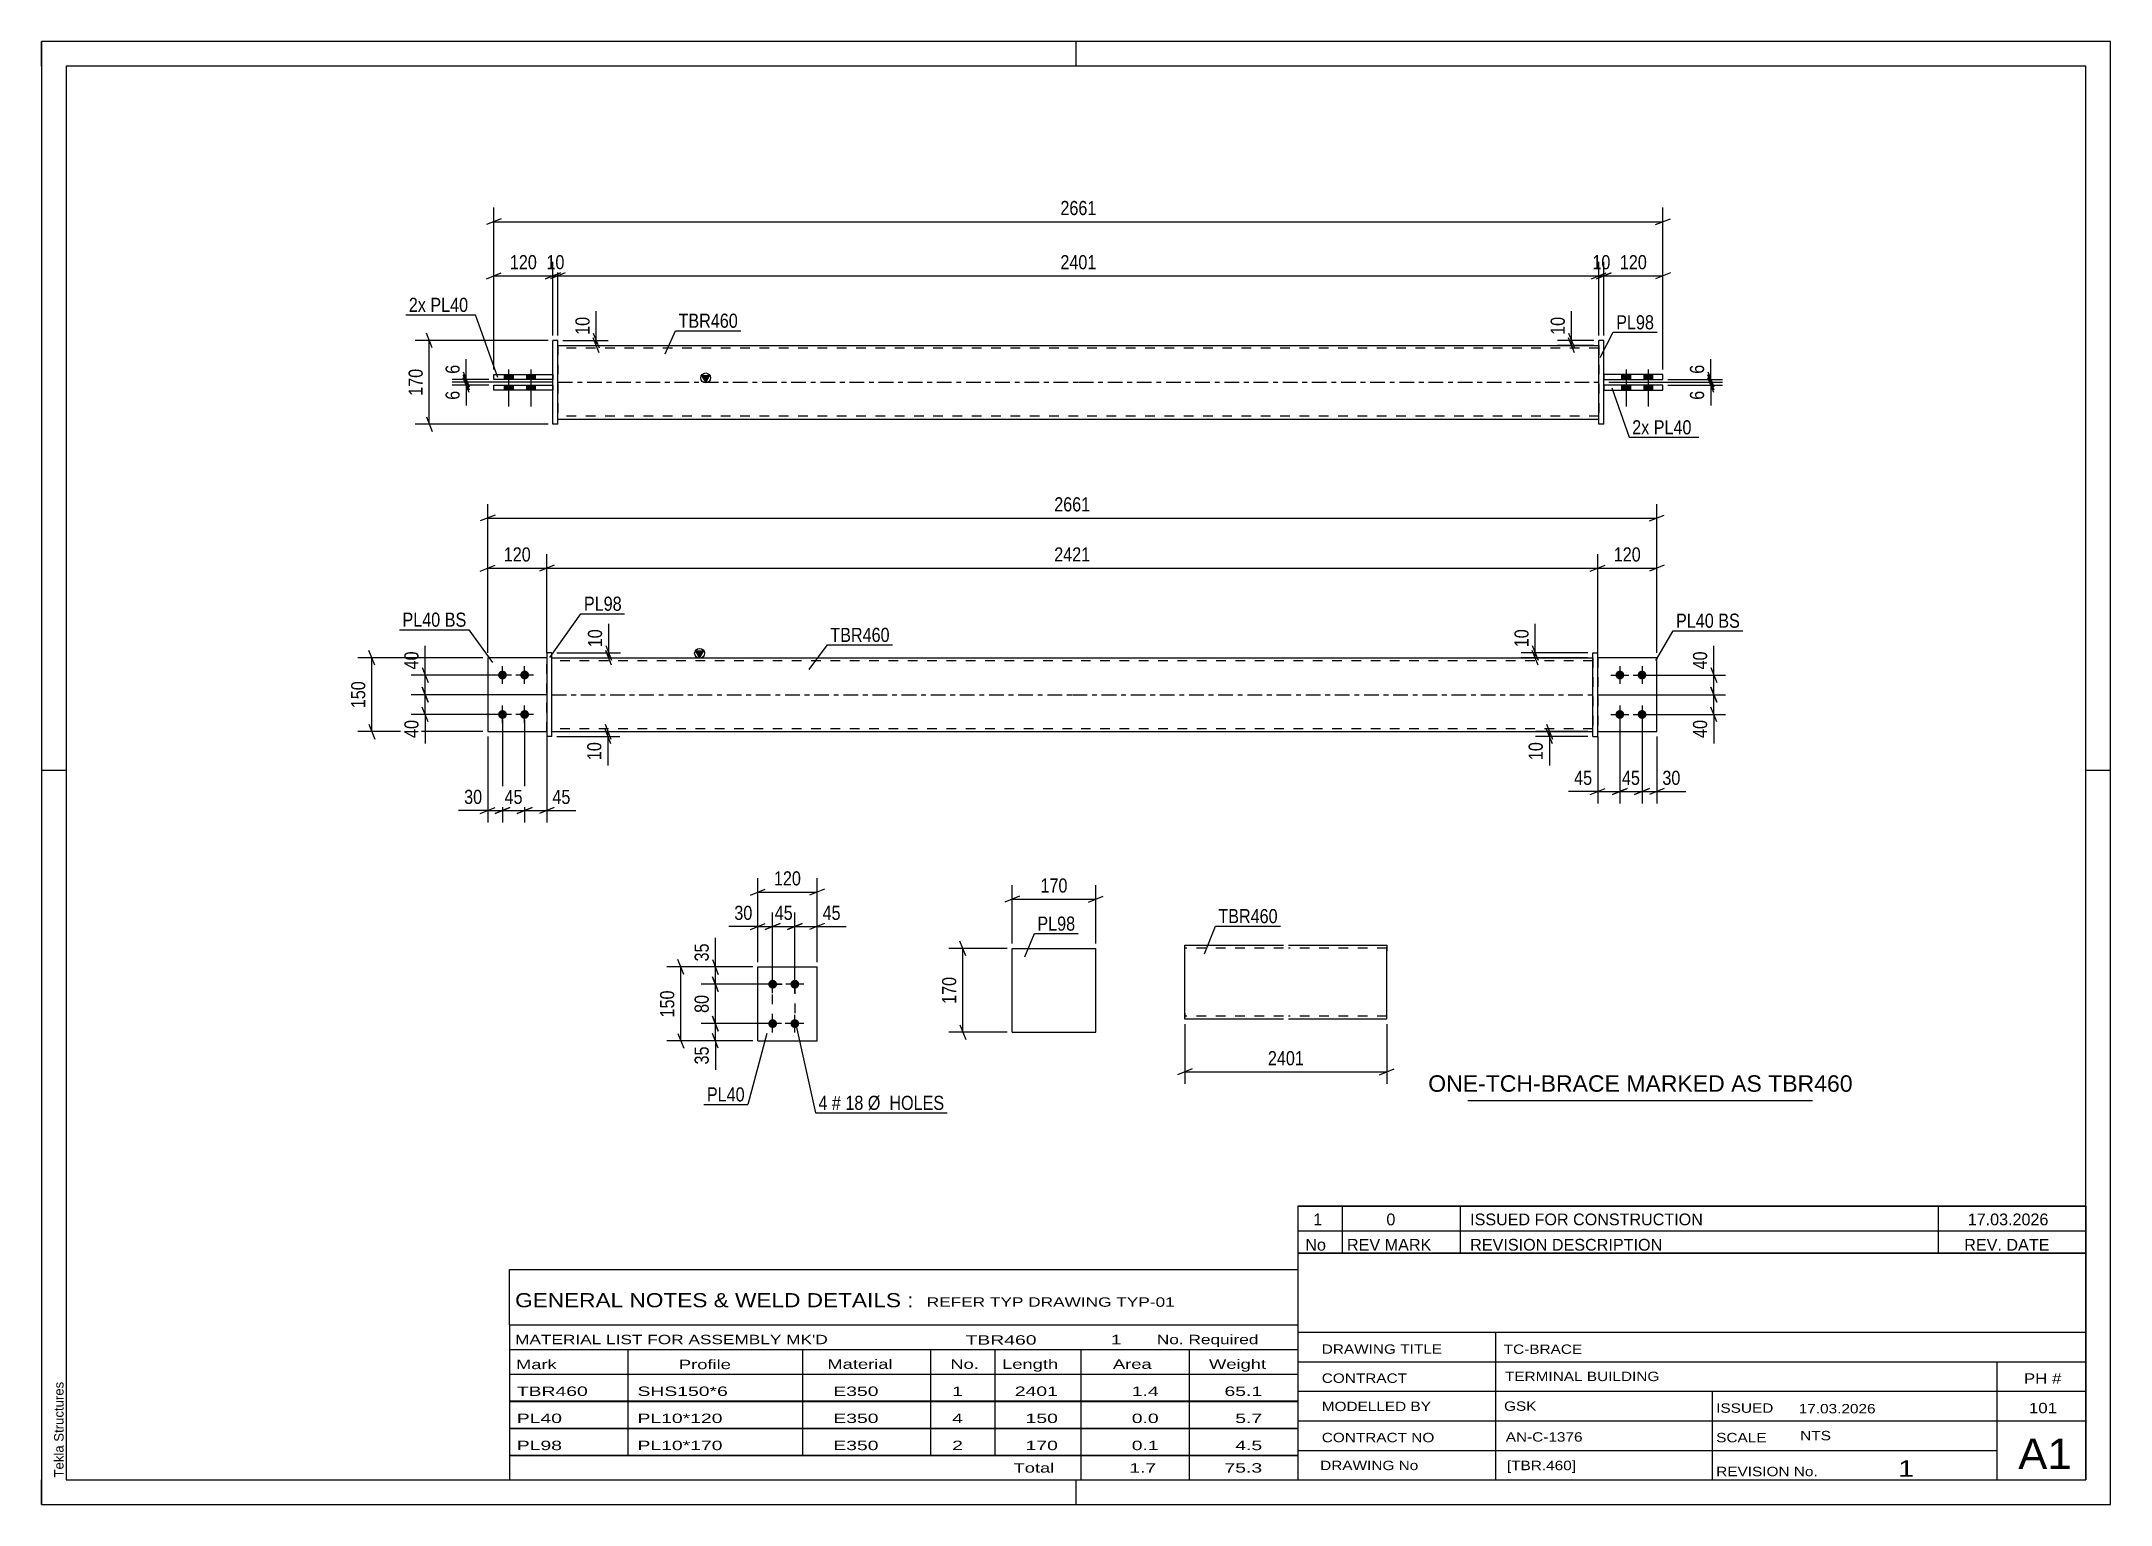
# Paper-space layout 'Layout1' of a CAD drawing. Header units: millimetres. Extents: x 0 to 420, y 0 to 297.
# The model-space entities are those that its viewports show. They can reach past a viewport. Long polylines and large blocks are cut down to what shows.
import ezdxf

# ---------------------------------------------------------------- set-up
doc = ezdxf.new("R2010")
doc.units = ezdxf.units.MM
doc.linetypes.add('DXK_LINE_DOT2', pattern=[3.9198, 1.9599, -1.9599])
doc.linetypes.add('DXK_LINE_DOT3', pattern=[5.9187, 2.979, -0.9799, 0.9799, -0.9799])
doc.layers.add('Viewport layer', color=7, linetype='Continuous', plot=False)
doc.styles.add('Arial', font='ARIAL.TTF', dxfattribs={"height": 0.2})
doc.styles.add('Arial Narrow', font='ARIALN.TTF', dxfattribs={"height": 0.2})

# ---------------------------------------------------------------- blocks, each defined once
blk = doc.blocks.new('Unknown-581560066-1128')
at = {"color": 5, "linetype": 'Continuous'}
for p, q in [((420, 297), (0, 297)), ((0, 297), (0, 0)), ((0, 292), (0, 297)), ((210, 292), (210, 297)), ((420, 0), (420, 297)), ((415, 292), (5, 292)), ((5, 292), (5, 5)), ((415, 5), (415, 292)), ((5, 149), (0, 149)), ((420, 149), (415, 149)), ((0, 0), (0, 5)), ((5, 5), (415, 5)), ((210, 0), (210, 5)), ((0, 0), (420, 0))]:
    blk.add_line(p, q, dxfattribs=at)
at = {"color": 174, "linetype": 'Continuous', "style": 'Arial'}
blk.add_text('Tekla Structures', height=1.9102, rotation=90, dxfattribs=at).set_placement((4.5, 5.5))
blk = doc.blocks.new('Bolt-581560066-1456 - 1407')
at = {"linetype": 'Continuous'}
for points in [[(148.43, 104.73, -1), (148.43, 106.53, -1)], [(152.93, 104.73, -1), (152.93, 106.53, -1)], [(148.43, 96.73, -1), (148.43, 98.53, -1)], [(152.93, 96.73, -1), (152.93, 98.53, -1)]]:
    blk.add_hatch(color=1, dxfattribs=at).paths.add_polyline_path(points)
at = {"color": 1, "linetype": 'Continuous'}
for p, q in [((150.23, 105.63), (146.63, 105.63)), ((148.43, 103.83), (148.43, 107.43)), ((154.73, 105.63), (151.13, 105.63)), ((152.93, 103.83), (152.93, 107.43)), ((150.23, 97.63), (146.63, 97.63)), ((148.43, 95.83), (148.43, 99.43)), ((154.73, 97.63), (151.13, 97.63)), ((152.93, 95.83), (152.93, 99.43))]:
    blk.add_line(p, q, dxfattribs=at)
blk = doc.blocks.new('Part-581560066-1423 - 1407')
at = {"color": 2, "linetype": 'Continuous'}
for p, q in [((145.43, 94.13), (145.43, 109.13)), ((145.43, 109.13), (157.43, 109.13)), ((157.43, 94.13), (157.43, 109.13)), ((145.43, 94.13), (157.43, 94.13))]:
    blk.add_line(p, q, dxfattribs=at)
blk = doc.blocks.new('Part-581560066-1822 - 1803')
at = {"color": 2, "linetype": 'Continuous'}
for p, q in [((102.59, 171.89), (90.59, 171.89)), ((90.59, 171.89), (90.59, 156.89)), ((90.59, 156.89), (102.59, 156.89))]:
    blk.add_line(p, q, dxfattribs=at)
at = {"color": 7, "linetype": 'DXK_LINE_DOT2'}
blk.add_line((102.59, 156.89), (102.59, 171.89), dxfattribs=at)
blk = doc.blocks.new('Bolt-581560066-1806 - 1803')
at = {"linetype": 'Continuous'}
for points in [[(93.59, 167.49, -1), (93.59, 169.29, -1)], [(98.09, 167.49, -1), (98.09, 169.29, -1)], [(93.59, 159.49, -1), (93.59, 161.29, -1)], [(98.09, 159.49, -1), (98.09, 161.29, -1)]]:
    blk.add_hatch(color=1, dxfattribs=at).paths.add_polyline_path(points)
at = {"color": 1, "linetype": 'Continuous'}
for p, q in [((95.39, 168.39), (91.79, 168.39)), ((93.59, 166.59), (93.59, 170.19)), ((99.89, 168.39), (96.29, 168.39)), ((98.09, 166.59), (98.09, 170.19)), ((95.39, 160.39), (91.79, 160.39)), ((93.59, 158.59), (93.59, 162.19)), ((99.89, 160.39), (96.29, 160.39)), ((98.09, 158.59), (98.09, 162.19))]:
    blk.add_line(p, q, dxfattribs=at)
blk = doc.blocks.new('Bolt-581560066-1807 - 1803')
at = {"linetype": 'Continuous'}
for points in [[(320.39, 169.29, -1), (320.39, 167.49, -1)], [(324.89, 169.29, -1), (324.89, 167.49, -1)], [(320.39, 161.29, -1), (320.39, 159.49, -1)], [(324.89, 161.29, -1), (324.89, 159.49, -1)]]:
    blk.add_hatch(color=1, dxfattribs=at).paths.add_polyline_path(points)
at = {"color": 1, "linetype": 'Continuous'}
for p, q in [((318.59, 168.39), (322.19, 168.39)), ((320.39, 170.19), (320.39, 166.59)), ((323.09, 168.39), (326.69, 168.39)), ((324.89, 170.19), (324.89, 166.59)), ((318.59, 160.39), (322.19, 160.39)), ((320.39, 162.19), (320.39, 158.59)), ((323.09, 160.39), (326.69, 160.39)), ((324.89, 162.19), (324.89, 158.59))]:
    blk.add_line(p, q, dxfattribs=at)
blk = doc.blocks.new('Part-581560066-1812 - 1803')
at = {"color": 2, "linetype": 'Continuous'}
for p, q in [((103.59, 172.89), (102.59, 172.89)), ((102.59, 172.89), (102.59, 155.89)), ((103.59, 155.89), (103.59, 172.89)), ((103.59, 155.89), (102.59, 155.89))]:
    blk.add_line(p, q, dxfattribs=at)
blk = doc.blocks.new('Part-581560066-1817 - 1803')
at = {"color": 7, "linetype": 'DXK_LINE_DOT2'}
for p, q in [((102.59, 171.89), (90.59, 171.89)), ((90.59, 171.89), (90.59, 156.89)), ((102.59, 156.89), (102.59, 171.89)), ((90.59, 156.89), (102.59, 156.89))]:
    blk.add_line(p, q, dxfattribs=at)
blk = doc.blocks.new('Part-581560066-1827 - 1803')
at = {"linetype": 'Continuous'}
blk.add_hatch(color=2, dxfattribs=at).paths.add_polyline_path([(133.59, 171.89), (132.79, 173.29), (134.39, 173.29)])
at = {"color": 2, "linetype": 'Continuous'}
for p, q in [((133.59, 171.89), (132.79, 173.29)), ((132.79, 173.29), (134.39, 173.29)), ((134.39, 173.29), (133.59, 171.89)), ((103.59, 171.89), (209.19, 171.89)), ((209.29, 171.89), (314.89, 171.89)), ((103.59, 156.89), (209.19, 156.89)), ((209.29, 156.89), (314.89, 156.89))]:
    blk.add_line(p, q, dxfattribs=at)
at = {"color": 7, "linetype": 'DXK_LINE_DOT2'}
for p, q in [((103.59, 156.89), (103.59, 171.89)), ((209.19, 171.29), (103.59, 171.29)), ((314.89, 171.29), (209.29, 171.29)), ((314.89, 171.89), (314.89, 156.89)), ((209.19, 157.49), (103.59, 157.49)), ((314.89, 157.49), (209.29, 157.49))]:
    blk.add_line(p, q, dxfattribs=at)
at = {"color": 7, "linetype": 'DXK_LINE_DOT3'}
for p, q in [((103.59, 164.39), (209.19, 164.39)), ((209.29, 164.39), (314.89, 164.39))]:
    blk.add_line(p, q, dxfattribs=at)
at = {"color": 2, "linetype": 'Continuous'}
blk.add_circle((133.59, 172.79), 1, dxfattribs=at)
blk = doc.blocks.new('Part-581560066-1832 - 1803')
at = {"color": 2, "linetype": 'Continuous'}
for p, q in [((327.89, 171.89), (315.89, 171.89)), ((327.89, 156.89), (327.89, 171.89)), ((315.89, 156.89), (327.89, 156.89))]:
    blk.add_line(p, q, dxfattribs=at)
at = {"color": 7, "linetype": 'DXK_LINE_DOT2'}
blk.add_line((315.89, 171.89), (315.89, 156.89), dxfattribs=at)
blk = doc.blocks.new('Part-581560066-1837 - 1803')
at = {"color": 7, "linetype": 'DXK_LINE_DOT2'}
for p, q in [((327.89, 171.89), (315.89, 171.89)), ((315.89, 171.89), (315.89, 156.89)), ((327.89, 156.89), (327.89, 171.89)), ((315.89, 156.89), (327.89, 156.89))]:
    blk.add_line(p, q, dxfattribs=at)
blk = doc.blocks.new('Part-581560066-1838 - 1803')
at = {"color": 2, "linetype": 'Continuous'}
for p, q in [((314.89, 155.89), (314.89, 172.89)), ((314.89, 172.89), (315.89, 172.89)), ((315.89, 155.89), (315.89, 172.89)), ((314.89, 155.89), (315.89, 155.89))]:
    blk.add_line(p, q, dxfattribs=at)
blk = doc.blocks.new('Part-581560066-2180 - 2166')
at = {"color": 2, "linetype": 'Continuous'}
for p, q in [((91.84, 226.2), (91.84, 227.2)), ((91.84, 227.2), (103.84, 227.2)), ((103.84, 226.2), (91.84, 226.2))]:
    blk.add_line(p, q, dxfattribs=at)
at = {"color": 7, "linetype": 'DXK_LINE_DOT2'}
blk.add_line((103.84, 227.2), (103.84, 226.2), dxfattribs=at)
blk = doc.blocks.new('Bolt-581560066-2168 - 2166')
at = {"linetype": 'Continuous'}
for points in [[(93.94, 228.4), (95.74, 228.4), (95.74, 229.4), (93.94, 229.4)], [(93.94, 228.4), (95.74, 228.4), (95.74, 229.4), (93.94, 229.4)], [(93.94, 226.2), (95.74, 226.2), (95.74, 227.2), (93.94, 227.2)], [(93.94, 226.2), (95.74, 226.2), (95.74, 227.2), (93.94, 227.2)], [(98.44, 228.4), (100.24, 228.4), (100.24, 229.4), (98.44, 229.4)], [(98.44, 228.4), (100.24, 228.4), (100.24, 229.4), (98.44, 229.4)], [(98.44, 226.2), (100.24, 226.2), (100.24, 227.2), (98.44, 227.2)], [(98.44, 226.2), (100.24, 226.2), (100.24, 227.2), (98.44, 227.2)]]:
    blk.add_hatch(color=1, dxfattribs=at).paths.add_polyline_path(points)
at = {"color": 1, "linetype": 'Continuous'}
for p, q in [((93.94, 229.4), (93.94, 228.4)), ((93.94, 229.4), (93.94, 228.4)), ((93.94, 227.2), (93.94, 226.2)), ((93.94, 227.2), (93.94, 226.2)), ((94.84, 230.4), (94.84, 222.9)), ((94.84, 230.4), (94.84, 222.9)), ((95.74, 229.4), (95.74, 228.4)), ((95.74, 229.4), (95.74, 228.4)), ((95.74, 227.2), (95.74, 226.2)), ((95.74, 227.2), (95.74, 226.2)), ((98.44, 229.4), (98.44, 228.4)), ((98.44, 229.4), (98.44, 228.4)), ((98.44, 227.2), (98.44, 226.2)), ((98.44, 227.2), (98.44, 226.2)), ((99.34, 230.4), (99.34, 222.9)), ((99.34, 230.4), (99.34, 222.9)), ((100.24, 229.4), (100.24, 228.4)), ((100.24, 229.4), (100.24, 228.4)), ((100.24, 227.2), (100.24, 226.2)), ((100.24, 227.2), (100.24, 226.2))]:
    blk.add_line(p, q, dxfattribs=at)
blk = doc.blocks.new('Part-581560066-2185 - 2166')
at = {"color": 2, "linetype": 'Continuous'}
for p, q in [((316.14, 219.3), (316.14, 236.3)), ((317.14, 236.3), (316.14, 236.3)), ((317.14, 219.3), (317.14, 236.3)), ((317.14, 219.3), (316.14, 219.3))]:
    blk.add_line(p, q, dxfattribs=at)
blk = doc.blocks.new('Bolt-581560066-2169 - 2166')
at = {"linetype": 'Continuous'}
for points in [[(322.54, 229.4), (320.74, 229.4), (320.74, 228.4), (322.54, 228.4)], [(322.54, 229.4), (320.74, 229.4), (320.74, 228.4), (322.54, 228.4)], [(322.54, 227.2), (320.74, 227.2), (320.74, 226.2), (322.54, 226.2)], [(322.54, 227.2), (320.74, 227.2), (320.74, 226.2), (322.54, 226.2)], [(327.04, 229.4), (325.24, 229.4), (325.24, 228.4), (327.04, 228.4)], [(327.04, 229.4), (325.24, 229.4), (325.24, 228.4), (327.04, 228.4)], [(327.04, 227.2), (325.24, 227.2), (325.24, 226.2), (327.04, 226.2)], [(327.04, 227.2), (325.24, 227.2), (325.24, 226.2), (327.04, 226.2)]]:
    blk.add_hatch(color=1, dxfattribs=at).paths.add_polyline_path(points)
at = {"color": 1, "linetype": 'Continuous'}
for p, q in [((320.74, 229.4), (320.74, 228.4)), ((320.74, 229.4), (320.74, 228.4)), ((320.74, 227.2), (320.74, 226.2)), ((320.74, 227.2), (320.74, 226.2)), ((321.64, 230.4), (321.64, 222.9)), ((321.64, 230.4), (321.64, 222.9)), ((322.54, 229.4), (322.54, 228.4)), ((322.54, 229.4), (322.54, 228.4)), ((322.54, 227.2), (322.54, 226.2)), ((322.54, 227.2), (322.54, 226.2)), ((325.24, 229.4), (325.24, 228.4)), ((325.24, 229.4), (325.24, 228.4)), ((325.24, 227.2), (325.24, 226.2)), ((325.24, 227.2), (325.24, 226.2)), ((326.14, 230.4), (326.14, 222.9)), ((326.14, 230.4), (326.14, 222.9)), ((327.04, 229.4), (327.04, 228.4)), ((327.04, 229.4), (327.04, 228.4)), ((327.04, 227.2), (327.04, 226.2)), ((327.04, 227.2), (327.04, 226.2))]:
    blk.add_line(p, q, dxfattribs=at)
blk = doc.blocks.new('Part-581560066-2170 - 2166')
at = {"color": 2, "linetype": 'Continuous'}
for p, q in [((104.84, 236.3), (103.84, 236.3)), ((103.84, 219.3), (103.84, 236.3)), ((104.84, 219.3), (104.84, 236.3)), ((104.84, 219.3), (103.84, 219.3))]:
    blk.add_line(p, q, dxfattribs=at)
blk = doc.blocks.new('Part-581560066-2175 - 2166')
at = {"color": 2, "linetype": 'Continuous'}
for p, q in [((91.84, 229.4), (103.84, 229.4)), ((91.84, 228.4), (91.84, 229.4)), ((103.84, 228.4), (91.84, 228.4))]:
    blk.add_line(p, q, dxfattribs=at)
at = {"color": 7, "linetype": 'DXK_LINE_DOT2'}
blk.add_line((103.84, 229.4), (103.84, 228.4), dxfattribs=at)
blk = doc.blocks.new('Part-581560066-2190 - 2166')
at = {"color": 2, "linetype": 'Continuous'}
for p, q in [((329.14, 229.4), (317.14, 229.4)), ((317.14, 228.4), (329.14, 228.4)), ((329.14, 228.4), (329.14, 229.4))]:
    blk.add_line(p, q, dxfattribs=at)
at = {"color": 7, "linetype": 'DXK_LINE_DOT2'}
blk.add_line((317.14, 229.4), (317.14, 228.4), dxfattribs=at)
blk = doc.blocks.new('Part-581560066-2195 - 2166')
at = {"color": 2, "linetype": 'Continuous'}
for p, q in [((329.14, 227.2), (317.14, 227.2)), ((329.14, 226.2), (329.14, 227.2)), ((317.14, 226.2), (329.14, 226.2))]:
    blk.add_line(p, q, dxfattribs=at)
at = {"color": 7, "linetype": 'DXK_LINE_DOT2'}
blk.add_line((317.14, 227.2), (317.14, 226.2), dxfattribs=at)
blk = doc.blocks.new('Part-581560066-2200 - 2166')
at = {"linetype": 'Continuous'}
blk.add_hatch(color=2, dxfattribs=at).paths.add_polyline_path([(134.84, 227.8), (134.04, 229.2), (135.64, 229.2)])
at = {"color": 2, "linetype": 'Continuous'}
for p, q in [((104.84, 235.3), (210.44, 235.3)), ((210.54, 235.3), (316.14, 235.3)), ((134.84, 227.8), (134.04, 229.2)), ((134.04, 229.2), (135.64, 229.2)), ((135.64, 229.2), (134.84, 227.8)), ((104.84, 220.3), (210.44, 220.3)), ((210.54, 220.3), (316.14, 220.3))]:
    blk.add_line(p, q, dxfattribs=at)
at = {"color": 7, "linetype": 'DXK_LINE_DOT2'}
for p, q in [((104.84, 235.3), (104.84, 220.3)), ((316.14, 235.3), (316.14, 220.3)), ((210.44, 234.7), (104.84, 234.7)), ((316.14, 234.7), (210.54, 234.7)), ((210.44, 220.9), (104.84, 220.9)), ((316.14, 220.9), (210.54, 220.9))]:
    blk.add_line(p, q, dxfattribs=at)
at = {"color": 7, "linetype": 'DXK_LINE_DOT3'}
for p, q in [((104.84, 227.8), (210.44, 227.8)), ((210.54, 227.8), (316.14, 227.8))]:
    blk.add_line(p, q, dxfattribs=at)
at = {"color": 2, "linetype": 'Continuous'}
blk.add_circle((134.84, 228.7), 1, dxfattribs=at)
blk = doc.blocks.new('Part-581560066-1382 - 1366')
at = {"color": 2, "linetype": 'Continuous'}
for p, q in [((197.03, 95.88), (197.03, 112.88)), ((197.03, 112.88), (214.03, 112.88)), ((214.03, 95.88), (214.03, 112.88)), ((197.03, 95.88), (214.03, 95.88))]:
    blk.add_line(p, q, dxfattribs=at)
blk = doc.blocks.new('Part-581560066-1241 - 1223')
at = {"color": 2, "linetype": 'Continuous'}
for p, q in [((232.1, 99.73), (232.1, 113.53)), ((232.1, 113.53), (252.1, 113.53)), ((253.1, 113.53), (273.1, 113.53)), ((273.1, 113.53), (273.1, 113.44)), ((273.1, 113.44), (273.1, 112.33)), ((273.1, 98.53), (273.1, 112.33)), ((232.1, 98.62), (232.1, 99.73)), ((232.1, 98.53), (232.1, 98.62)), ((252.1, 98.53), (232.1, 98.53)), ((273.1, 98.53), (253.1, 98.53))]:
    blk.add_line(p, q, dxfattribs=at)
at = {"color": 7, "linetype": 'DXK_LINE_DOT2'}
for p, q in [((252.1, 112.93), (232.1, 112.93)), ((273.1, 112.93), (253.1, 112.93)), ((273.1, 112.33), (273.1, 113.18)), ((232.1, 99.73), (232.1, 98.88)), ((232.1, 99.13), (232.1, 99.17)), ((252.1, 99.13), (232.1, 99.13)), ((232.1, 98.53), (232.1, 98.53)), ((273.1, 99.13), (253.1, 99.13)), ((273.1, 99.13), (273.1, 99.17))]:
    blk.add_line(p, q, dxfattribs=at)
blk = doc.blocks.new('Rectangle-581560066-1571 - 1407')
at = {"color": 1, "linetype": 'DXK_LINE_DOT2'}
blk.add_lwpolyline([(148.43, 105.63), (152.93, 105.63), (152.93, 97.63), (148.43, 97.63), (148.43, 105.63)], close=True, dxfattribs=at)
blk = doc.blocks.new('StraightDimension-581560066-1558 - 1407')
at = {"color": 7, "linetype": 'Continuous'}
for p, q in [((147.43, 97.63), (133.95, 97.63)), ((136.2, 99.13), (137.4, 96.13)), ((136.8, 94.13), (136.8, 97.63)), ((144.43, 94.13), (133.95, 94.13)), ((137.4, 92.63), (136.2, 95.63))]:
    blk.add_line(p, q, dxfattribs=at)
at = {"color": 0}
blk.add_wipeout([(136.05, 93.6), (131.85, 93.6), (131.85, 88.74), (136.05, 88.74)], dxfattribs=at)
at = {"color": 7, "linetype": 'Continuous'}
blk.add_line((136.8, 94.13), (136.8, 88.22), dxfattribs=at)
blk.add_line((136.8, 94.13), (136.8, 88.22), dxfattribs=at)
at = {"color": 3, "style": 'Arial Narrow'}
blk.add_text('35', height=2.863, rotation=90.0002, dxfattribs=at).set_placement((135.45, 89.34))
blk = doc.blocks.new('StraightDimension-581560066-1494 - 1407')
at = {"color": 7, "linetype": 'Continuous'}
for p, q in [((146.93, 116.73), (149.93, 117.93)), ((148.43, 106.63), (148.43, 120.18)), ((154.43, 117.93), (151.43, 116.73)), ((152.93, 106.63), (152.93, 120.18)), ((148.43, 117.33), (152.93, 117.33))]:
    blk.add_line(p, q, dxfattribs=at)
at = {"color": 0}
blk.add_wipeout([(153.11, 118.08), (153.11, 122.28), (148.25, 122.28), (148.25, 118.08)], dxfattribs=at)
at = {"color": 3, "style": 'Arial Narrow'}
blk.add_text('45', height=2.863, dxfattribs=at).set_placement((148.85, 118.68))
blk = doc.blocks.new('StraightDimension-581560066-1478 - 1407')
at = {"color": 7, "linetype": 'Continuous'}
for p, q in [((151.43, 116.73), (154.43, 117.93)), ((152.93, 106.63), (152.93, 120.18)), ((158.93, 117.93), (155.93, 116.73)), ((157.43, 110.13), (157.43, 120.18)), ((152.93, 117.33), (157.43, 117.33))]:
    blk.add_line(p, q, dxfattribs=at)
at = {"color": 0}
blk.add_wipeout([(162.81, 118.08), (162.81, 122.28), (157.96, 122.28), (157.96, 118.08)], dxfattribs=at)
at = {"color": 7, "linetype": 'Continuous'}
blk.add_line((157.43, 117.33), (163.34, 117.33), dxfattribs=at)
blk.add_line((157.43, 117.33), (163.34, 117.33), dxfattribs=at)
at = {"color": 3, "style": 'Arial Narrow'}
blk.add_text('45', height=2.863, dxfattribs=at).set_placement((158.56, 118.68))
blk = doc.blocks.new('StraightDimension-581560066-1518 - 1407')
at = {"color": 7, "linetype": 'Continuous'}
for p, q in [((130.4, 107.63), (129.2, 110.63)), ((144.43, 109.13), (126.95, 109.13)), ((129.8, 94.13), (129.8, 109.13)), ((144.43, 94.13), (126.95, 94.13)), ((129.2, 95.63), (130.4, 92.63))]:
    blk.add_line(p, q, dxfattribs=at)
at = {"color": 0}
blk.add_wipeout([(129.05, 104.97), (124.85, 104.97), (124.85, 98.28), (129.05, 98.28)], dxfattribs=at)
at = {"color": 3, "style": 'Arial Narrow'}
blk.add_text('150', height=2.863, rotation=90.0002, dxfattribs=at).set_placement((128.45, 98.88))
blk = doc.blocks.new('StraightDimension-581560066-1458 - 1407')
at = {"color": 7, "linetype": 'Continuous'}
for p, q in [((145.43, 110.13), (145.43, 127.18)), ((157.43, 110.13), (157.43, 127.18)), ((143.93, 123.73), (146.93, 124.93)), ((145.43, 124.33), (157.43, 124.33)), ((158.93, 124.93), (155.93, 123.73))]:
    blk.add_line(p, q, dxfattribs=at)
at = {"color": 0}
blk.add_wipeout([(154.77, 125.08), (154.77, 129.28), (148.09, 129.28), (148.09, 125.08)], dxfattribs=at)
at = {"color": 3, "style": 'Arial Narrow'}
blk.add_text('120', height=2.863, dxfattribs=at).set_placement((148.69, 125.68))
blk = doc.blocks.new('StraightDimension-581560066-1504 - 1407')
at = {"color": 7, "linetype": 'Continuous'}
for p, q in [((143.93, 116.73), (146.93, 117.93)), ((145.43, 110.13), (145.43, 120.18)), ((149.93, 117.93), (146.93, 116.73)), ((148.43, 106.63), (148.43, 120.18)), ((145.43, 117.33), (148.43, 117.33))]:
    blk.add_line(p, q, dxfattribs=at)
at = {"color": 0}
blk.add_wipeout([(144.91, 118.08), (144.91, 122.28), (140.05, 122.28), (140.05, 118.08)], dxfattribs=at)
at = {"color": 7, "linetype": 'Continuous'}
blk.add_line((145.43, 117.33), (139.53, 117.33), dxfattribs=at)
blk.add_line((145.43, 117.33), (139.53, 117.33), dxfattribs=at)
at = {"color": 3, "style": 'Arial Narrow'}
blk.add_text('30', height=2.863, dxfattribs=at).set_placement((140.65, 118.68))
blk = doc.blocks.new('StraightDimension-581560066-1535 - 1407')
at = {"color": 7, "linetype": 'Continuous'}
for p, q in [((136.2, 110.63), (137.4, 107.63)), ((144.43, 109.13), (133.95, 109.13)), ((147.43, 105.63), (133.95, 105.63)), ((137.4, 104.13), (136.2, 107.13)), ((136.8, 105.63), (136.8, 109.13))]:
    blk.add_line(p, q, dxfattribs=at)
at = {"color": 0}
blk.add_wipeout([(136.05, 114.51), (131.85, 114.51), (131.85, 109.65), (136.05, 109.65)], dxfattribs=at)
at = {"color": 7, "linetype": 'Continuous'}
blk.add_line((136.8, 109.13), (136.8, 115.03), dxfattribs=at)
blk.add_line((136.8, 109.13), (136.8, 115.03), dxfattribs=at)
at = {"color": 3, "style": 'Arial Narrow'}
blk.add_text('35', height=2.863, rotation=90.0002, dxfattribs=at).set_placement((135.45, 110.25))
blk = doc.blocks.new('StraightDimension-581560066-1548 - 1407')
at = {"color": 7, "linetype": 'Continuous'}
for p, q in [((147.43, 105.63), (133.95, 105.63)), ((136.2, 107.13), (137.4, 104.13)), ((136.8, 97.63), (136.8, 105.63)), ((147.43, 97.63), (133.95, 97.63)), ((137.4, 96.13), (136.2, 99.13))]:
    blk.add_line(p, q, dxfattribs=at)
at = {"color": 0}
blk.add_wipeout([(136.05, 104.05), (131.85, 104.05), (131.85, 99.2), (136.05, 99.2)], dxfattribs=at)
at = {"color": 3, "style": 'Arial Narrow'}
blk.add_text('80', height=2.863, rotation=90.0002, dxfattribs=at).set_placement((135.45, 99.8))
blk = doc.blocks.new('StraightDimension-581560066-1978 - 1803')
at = {"color": 7, "linetype": 'Continuous'}
for p, q in [((320.39, 159.39), (320.39, 142.34)), ((324.89, 159.39), (324.89, 142.34)), ((318.89, 144.14), (321.89, 145.34)), ((320.39, 144.74), (324.89, 144.74)), ((326.39, 145.34), (323.39, 144.14))]:
    blk.add_line(p, q, dxfattribs=at)
at = {"color": 0}
blk.add_wipeout([(325.07, 145.49), (325.07, 149.69), (320.21, 149.69), (320.21, 145.49)], dxfattribs=at)
at = {"color": 3, "style": 'Arial Narrow'}
blk.add_text('45', height=2.863, dxfattribs=at).set_placement((320.81, 146.09))
blk = doc.blocks.new('StraightDimension-581560066-1914 - 1803')
at = {"color": 7, "linetype": 'Continuous'}
for p, q in [((325.89, 168.39), (341.85, 168.39)), ((338.85, 169.89), (340.05, 166.89)), ((339.45, 164.39), (339.45, 168.39)), ((315.89, 164.39), (341.85, 164.39)), ((340.05, 162.89), (338.85, 165.89))]:
    blk.add_line(p, q, dxfattribs=at)
at = {"color": 0}
blk.add_wipeout([(338.7, 173.77), (334.5, 173.77), (334.5, 168.92), (338.7, 168.92)], dxfattribs=at)
at = {"color": 7, "linetype": 'Continuous'}
blk.add_line((339.45, 168.39), (339.45, 174.3), dxfattribs=at)
blk.add_line((339.45, 168.39), (339.45, 174.3), dxfattribs=at)
at = {"color": 3, "style": 'Arial Narrow'}
blk.add_text('40', height=2.863, rotation=90.0002, dxfattribs=at).set_placement((338.1, 169.52))
blk = doc.blocks.new('StraightDimension-581560066-2014 - 1803')
at = {"color": 7, "linetype": 'Continuous'}
for p, q in [((92.59, 168.39), (75.04, 168.39)), ((77.29, 169.89), (78.49, 166.89)), ((77.89, 164.39), (77.89, 168.39)), ((102.59, 164.39), (75.04, 164.39)), ((78.49, 162.89), (77.29, 165.89))]:
    blk.add_line(p, q, dxfattribs=at)
at = {"color": 0}
blk.add_wipeout([(77.14, 173.77), (72.94, 173.77), (72.94, 168.92), (77.14, 168.92)], dxfattribs=at)
at = {"color": 7, "linetype": 'Continuous'}
blk.add_line((77.89, 168.39), (77.89, 174.3), dxfattribs=at)
blk.add_line((77.89, 168.39), (77.89, 174.3), dxfattribs=at)
at = {"color": 3, "style": 'Arial Narrow'}
blk.add_text('40', height=2.863, rotation=90.0002, dxfattribs=at).set_placement((76.54, 169.52))
blk = doc.blocks.new('StraightDimension-581560066-1951 - 1803')
at = {"color": 7, "linetype": 'Continuous'}
for p, q in [((67.69, 170.39), (66.49, 173.39)), ((89.59, 171.89), (64.24, 171.89)), ((67.09, 156.89), (67.09, 171.89)), ((89.59, 156.89), (64.24, 156.89)), ((66.49, 158.39), (67.69, 155.39))]:
    blk.add_line(p, q, dxfattribs=at)
at = {"color": 0}
blk.add_wipeout([(66.34, 167.73), (62.14, 167.73), (62.14, 161.05), (66.34, 161.05)], dxfattribs=at)
at = {"color": 3, "style": 'Arial Narrow'}
blk.add_text('150', height=2.863, rotation=90.0002, dxfattribs=at).set_placement((65.74, 161.65))
blk = doc.blocks.new('StraightDimension-581560066-1965 - 1803')
at = {"color": 7, "linetype": 'Continuous'}
for p, q in [((324.89, 159.39), (324.89, 142.34)), ((327.89, 155.89), (327.89, 142.34)), ((323.39, 144.14), (326.39, 145.34)), ((324.89, 144.74), (327.89, 144.74)), ((329.39, 145.34), (326.39, 144.14))]:
    blk.add_line(p, q, dxfattribs=at)
at = {"color": 0}
blk.add_wipeout([(333.27, 145.49), (333.27, 149.69), (328.42, 149.69), (328.42, 145.49)], dxfattribs=at)
at = {"color": 7, "linetype": 'Continuous'}
blk.add_line((327.89, 144.74), (333.8, 144.74), dxfattribs=at)
blk.add_line((327.89, 144.74), (333.8, 144.74), dxfattribs=at)
at = {"color": 3, "style": 'Arial Narrow'}
blk.add_text('30', height=2.863, dxfattribs=at).set_placement((329.02, 146.09))
blk = doc.blocks.new('StraightDimension-581560066-1902 - 1803')
at = {"color": 7, "linetype": 'Continuous'}
for p, q in [((313.89, 172.89), (300.36, 172.89)), ((302.61, 174.39), (303.81, 171.39)), ((303.81, 170.39), (302.61, 173.39)), ((303.21, 171.89), (303.21, 172.89)), ((313.89, 171.89), (300.36, 171.89))]:
    blk.add_line(p, q, dxfattribs=at)
at = {"color": 0}
blk.add_wipeout([(302.46, 178.27), (298.26, 178.27), (298.26, 173.42), (302.46, 173.42)], dxfattribs=at)
at = {"color": 7, "linetype": 'Continuous'}
blk.add_line((303.21, 172.89), (303.21, 178.8), dxfattribs=at)
blk.add_line((303.21, 172.89), (303.21, 178.8), dxfattribs=at)
at = {"color": 3, "style": 'Arial Narrow'}
blk.add_text('10', height=2.863, rotation=90.0002, dxfattribs=at).set_placement((301.86, 174.02))
blk = doc.blocks.new('StraightDimension-581560066-2087 - 1803')
at = {"color": 7, "linetype": 'Continuous'}
for p, q in [((98.09, 159.39), (98.09, 138.47)), ((102.59, 155.89), (102.59, 138.47)), ((96.59, 140.27), (99.59, 141.47)), ((98.09, 140.87), (102.59, 140.87)), ((104.09, 141.47), (101.09, 140.27))]:
    blk.add_line(p, q, dxfattribs=at)
at = {"color": 0}
blk.add_wipeout([(107.97, 141.62), (107.97, 145.82), (103.12, 145.82), (103.12, 141.62)], dxfattribs=at)
at = {"color": 7, "linetype": 'Continuous'}
blk.add_line((102.59, 140.87), (108.5, 140.87), dxfattribs=at)
blk.add_line((102.59, 140.87), (108.5, 140.87), dxfattribs=at)
at = {"color": 3, "style": 'Arial Narrow'}
blk.add_text('45', height=2.863, dxfattribs=at).set_placement((103.72, 142.22))
blk = doc.blocks.new('StraightDimension-581560066-2070 - 1803')
at = {"color": 7, "linetype": 'Continuous'}
for p, q in [((90.59, 155.89), (90.59, 138.47)), ((93.59, 159.39), (93.59, 138.47)), ((89.09, 140.27), (92.09, 141.47)), ((90.59, 140.87), (93.59, 140.87)), ((95.09, 141.47), (92.09, 140.27))]:
    blk.add_line(p, q, dxfattribs=at)
at = {"color": 0}
blk.add_wipeout([(90.07, 141.62), (90.07, 145.82), (85.21, 145.82), (85.21, 141.62)], dxfattribs=at)
at = {"color": 7, "linetype": 'Continuous'}
blk.add_line((90.59, 140.87), (84.68, 140.87), dxfattribs=at)
blk.add_line((90.59, 140.87), (84.68, 140.87), dxfattribs=at)
at = {"color": 3, "style": 'Arial Narrow'}
blk.add_text('30', height=2.863, dxfattribs=at).set_placement((85.81, 142.22))
blk = doc.blocks.new('StraightDimension-581560066-1847 - 1803')
at = {"color": 7, "linetype": 'Continuous'}
for p, q in [((314.39, 189.48), (317.39, 190.68)), ((315.89, 172.89), (315.89, 192.93)), ((315.89, 190.08), (327.89, 190.08)), ((329.39, 190.68), (326.39, 189.48)), ((327.89, 172.89), (327.89, 192.93))]:
    blk.add_line(p, q, dxfattribs=at)
at = {"color": 0}
blk.add_wipeout([(325.23, 190.83), (325.23, 195.03), (318.55, 195.03), (318.55, 190.83)], dxfattribs=at)
at = {"color": 3, "style": 'Arial Narrow'}
blk.add_text('120', height=2.863, dxfattribs=at).set_placement((319.15, 191.43))
blk = doc.blocks.new('StraightDimension-581560066-1848 - 1803')
at = {"color": 7, "linetype": 'Continuous'}
for p, q in [((104.09, 190.68), (101.09, 189.48)), ((102.59, 172.89), (102.59, 192.93)), ((102.59, 190.08), (315.89, 190.08)), ((314.39, 189.48), (317.39, 190.68)), ((315.89, 172.89), (315.89, 192.93))]:
    blk.add_line(p, q, dxfattribs=at)
at = {"color": 0}
blk.add_wipeout([(213.5, 190.83), (213.5, 195.03), (204.98, 195.03), (204.98, 190.83)], dxfattribs=at)
at = {"color": 3, "style": 'Arial Narrow'}
blk.add_text('2421', height=2.863, dxfattribs=at).set_placement((205.58, 191.43))
blk = doc.blocks.new('StraightDimension-581560066-2041 - 1803')
at = {"color": 7, "linetype": 'Continuous'}
for p, q in [((104.59, 172.89), (117.55, 172.89)), ((114.55, 174.39), (115.75, 171.39)), ((115.75, 170.39), (114.55, 173.39)), ((115.15, 171.89), (115.15, 172.89)), ((104.59, 171.89), (117.55, 171.89))]:
    blk.add_line(p, q, dxfattribs=at)
at = {"color": 0}
blk.add_wipeout([(114.4, 178.27), (110.2, 178.27), (110.2, 173.42), (114.4, 173.42)], dxfattribs=at)
at = {"color": 7, "linetype": 'Continuous'}
blk.add_line((115.15, 172.89), (115.15, 178.8), dxfattribs=at)
blk.add_line((115.15, 172.89), (115.15, 178.8), dxfattribs=at)
at = {"color": 3, "style": 'Arial Narrow'}
blk.add_text('10', height=2.863, rotation=90.0002, dxfattribs=at).set_placement((113.8, 174.02))
blk = doc.blocks.new('StraightDimension-581560066-1849 - 1803')
at = {"color": 7, "linetype": 'Continuous'}
for p, q in [((89.09, 189.48), (92.09, 190.68)), ((90.59, 172.89), (90.59, 192.93)), ((90.59, 190.08), (102.59, 190.08)), ((104.09, 190.68), (101.09, 189.48)), ((102.59, 172.89), (102.59, 192.93))]:
    blk.add_line(p, q, dxfattribs=at)
at = {"color": 0}
blk.add_wipeout([(99.93, 190.83), (99.93, 195.03), (93.25, 195.03), (93.25, 190.83)], dxfattribs=at)
at = {"color": 3, "style": 'Arial Narrow'}
blk.add_text('120', height=2.863, dxfattribs=at).set_placement((93.85, 191.43))
blk = doc.blocks.new('StraightDimension-581560066-1929 - 1803')
at = {"color": 7, "linetype": 'Continuous'}
for p, q in [((315.89, 164.39), (341.85, 164.39)), ((338.85, 165.89), (340.05, 162.89)), ((339.45, 160.39), (339.45, 164.39)), ((325.89, 160.39), (341.85, 160.39)), ((340.05, 158.89), (338.85, 161.89))]:
    blk.add_line(p, q, dxfattribs=at)
at = {"color": 0}
blk.add_wipeout([(338.7, 159.87), (334.5, 159.87), (334.5, 155.01), (338.7, 155.01)], dxfattribs=at)
at = {"color": 7, "linetype": 'Continuous'}
blk.add_line((339.45, 160.39), (339.45, 154.49), dxfattribs=at)
blk.add_line((339.45, 160.39), (339.45, 154.49), dxfattribs=at)
at = {"color": 3, "style": 'Arial Narrow'}
blk.add_text('40', height=2.863, rotation=90.0002, dxfattribs=at).set_placement((338.1, 155.61))
blk = doc.blocks.new('StraightDimension-581560066-1988 - 1803')
at = {"color": 7, "linetype": 'Continuous'}
for p, q in [((315.89, 155.89), (315.89, 142.34)), ((320.39, 159.39), (320.39, 142.34)), ((314.39, 144.14), (317.39, 145.34)), ((315.89, 144.74), (320.39, 144.74)), ((321.89, 145.34), (318.89, 144.14))]:
    blk.add_line(p, q, dxfattribs=at)
at = {"color": 0}
blk.add_wipeout([(315.37, 145.49), (315.37, 149.69), (310.51, 149.69), (310.51, 145.49)], dxfattribs=at)
at = {"color": 7, "linetype": 'Continuous'}
blk.add_line((315.89, 144.74), (309.98, 144.74), dxfattribs=at)
blk.add_line((315.89, 144.74), (309.98, 144.74), dxfattribs=at)
at = {"color": 3, "style": 'Arial Narrow'}
blk.add_text('45', height=2.863, dxfattribs=at).set_placement((311.11, 146.09))
blk = doc.blocks.new('StraightDimension-581560066-2005 - 1803')
at = {"color": 7, "linetype": 'Continuous'}
for p, q in [((313.89, 156.89), (303.24, 156.89)), ((313.89, 155.89), (303.24, 155.89)), ((305.49, 158.39), (306.69, 155.39)), ((306.69, 154.39), (305.49, 157.39)), ((306.09, 155.89), (306.09, 156.89))]:
    blk.add_line(p, q, dxfattribs=at)
at = {"color": 0}
blk.add_wipeout([(305.34, 155.37), (301.14, 155.37), (301.14, 150.51), (305.34, 150.51)], dxfattribs=at)
at = {"color": 7, "linetype": 'Continuous'}
blk.add_line((306.09, 155.89), (306.09, 149.99), dxfattribs=at)
blk.add_line((306.09, 155.89), (306.09, 149.99), dxfattribs=at)
at = {"color": 3, "style": 'Arial Narrow'}
blk.add_text('10', height=2.863, rotation=90.0002, dxfattribs=at).set_placement((304.74, 151.11))
blk = doc.blocks.new('StraightDimension-581560066-2050 - 1803')
at = {"color": 7, "linetype": 'Continuous'}
for p, q in [((104.59, 156.89), (117.4, 156.89)), ((104.59, 155.89), (117.4, 155.89)), ((114.4, 158.39), (115.6, 155.39)), ((115.6, 154.39), (114.4, 157.39)), ((115, 155.89), (115, 156.89))]:
    blk.add_line(p, q, dxfattribs=at)
at = {"color": 0}
blk.add_wipeout([(114.25, 155.37), (110.05, 155.37), (110.05, 150.51), (114.25, 150.51)], dxfattribs=at)
at = {"color": 7, "linetype": 'Continuous'}
blk.add_line((115, 155.89), (115, 149.99), dxfattribs=at)
blk.add_line((115, 155.89), (115, 149.99), dxfattribs=at)
at = {"color": 3, "style": 'Arial Narrow'}
blk.add_text('10', height=2.863, rotation=90.0002, dxfattribs=at).set_placement((113.65, 151.11))
blk = doc.blocks.new('StraightDimension-581560066-2027 - 1803')
at = {"color": 7, "linetype": 'Continuous'}
for p, q in [((102.59, 164.39), (75.04, 164.39)), ((77.29, 165.89), (78.49, 162.89)), ((77.89, 160.39), (77.89, 164.39)), ((92.59, 160.39), (75.04, 160.39)), ((78.49, 158.89), (77.29, 161.89))]:
    blk.add_line(p, q, dxfattribs=at)
at = {"color": 0}
blk.add_wipeout([(77.14, 159.87), (72.94, 159.87), (72.94, 155.01), (77.14, 155.01)], dxfattribs=at)
at = {"color": 7, "linetype": 'Continuous'}
blk.add_line((77.89, 160.39), (77.89, 154.49), dxfattribs=at)
blk.add_line((77.89, 160.39), (77.89, 154.49), dxfattribs=at)
at = {"color": 3, "style": 'Arial Narrow'}
blk.add_text('40', height=2.863, rotation=90.0002, dxfattribs=at).set_placement((76.54, 155.61))
blk = doc.blocks.new('StraightDimension-581560066-2080 - 1803')
at = {"color": 7, "linetype": 'Continuous'}
for p, q in [((93.59, 159.39), (93.59, 138.47)), ((98.09, 159.39), (98.09, 138.47)), ((92.09, 140.27), (95.09, 141.47)), ((93.59, 140.87), (98.09, 140.87)), ((99.59, 141.47), (96.59, 140.27))]:
    blk.add_line(p, q, dxfattribs=at)
at = {"color": 0}
blk.add_wipeout([(98.27, 141.62), (98.27, 145.82), (93.41, 145.82), (93.41, 141.62)], dxfattribs=at)
at = {"color": 3, "style": 'Arial Narrow'}
blk.add_text('45', height=2.863, dxfattribs=at).set_placement((94.01, 142.22))
blk = doc.blocks.new('StraightDimension-581560066-2122 - 1803')
at = {"color": 7, "linetype": 'Continuous'}
for p, q in [((90.59, 172.89), (90.59, 203.1)), ((327.89, 172.89), (327.89, 203.1)), ((92.09, 200.85), (89.09, 199.65)), ((90.59, 200.25), (327.89, 200.25)), ((326.39, 199.65), (329.39, 200.85))]:
    blk.add_line(p, q, dxfattribs=at)
at = {"color": 0}
blk.add_wipeout([(213.5, 201), (213.5, 205.2), (204.98, 205.2), (204.98, 201)], dxfattribs=at)
at = {"color": 3, "style": 'Arial Narrow'}
blk.add_text('2661', height=2.863, dxfattribs=at).set_placement((205.58, 201.6))
blk = doc.blocks.new('StraightDimension-581560066-2311 - 2166')
at = {"color": 7, "linetype": 'Continuous'}
for p, q in [((90.84, 228.4), (83.39, 228.4)), ((103.84, 227.8), (83.39, 227.8)), ((85.64, 229.9), (86.84, 226.9)), ((86.84, 226.3), (85.64, 229.3)), ((86.24, 227.8), (86.24, 228.4))]:
    blk.add_line(p, q, dxfattribs=at)
at = {"color": 0}
blk.add_wipeout([(85.49, 231.96), (81.29, 231.96), (81.29, 228.93), (85.49, 228.93)], dxfattribs=at)
at = {"color": 7, "linetype": 'Continuous'}
blk.add_line((86.24, 228.4), (86.24, 232.48), dxfattribs=at)
blk.add_line((86.24, 228.4), (86.24, 232.48), dxfattribs=at)
at = {"color": 3, "style": 'Arial Narrow'}
blk.add_text('6', height=2.86, rotation=90.0002, dxfattribs=at).set_placement((84.89, 229.53))
blk = doc.blocks.new('StraightDimension-581560066-2249 - 2166')
at = {"color": 7, "linetype": 'Continuous'}
for p, q in [((316.14, 237.3), (316.14, 252.25)), ((317.14, 237.3), (317.14, 252.25)), ((314.64, 248.8), (317.64, 250)), ((318.64, 250), (315.64, 248.8)), ((316.14, 249.4), (317.14, 249.4))]:
    blk.add_line(p, q, dxfattribs=at)
at = {"color": 0}
blk.add_wipeout([(319.06, 250.15), (319.06, 254.35), (314.21, 254.35), (314.21, 250.15)], dxfattribs=at)
at = {"color": 3, "style": 'Arial Narrow'}
blk.add_text('10', height=2.863, dxfattribs=at).set_placement((314.81, 250.75))
blk = doc.blocks.new('StraightDimension-581560066-2239 - 2166')
at = {"color": 7, "linetype": 'Continuous'}
for p, q in [((104.84, 237.3), (104.84, 252.25)), ((316.14, 237.3), (316.14, 252.25)), ((106.34, 250), (103.34, 248.8)), ((104.84, 249.4), (316.14, 249.4)), ((314.64, 248.8), (317.64, 250))]:
    blk.add_line(p, q, dxfattribs=at)
at = {"color": 0}
blk.add_wipeout([(214.74, 250.15), (214.74, 254.35), (206.23, 254.35), (206.23, 250.15)], dxfattribs=at)
at = {"color": 3, "style": 'Arial Narrow'}
blk.add_text('2401', height=2.863, dxfattribs=at).set_placement((206.83, 250.75))
blk = doc.blocks.new('StraightDimension-581560066-2259 - 2166')
at = {"color": 7, "linetype": 'Continuous'}
for p, q in [((317.14, 237.3), (317.14, 252.25)), ((329.14, 230.4), (329.14, 252.25)), ((315.64, 248.8), (318.64, 250)), ((317.14, 249.4), (329.14, 249.4)), ((330.64, 250), (327.64, 248.8))]:
    blk.add_line(p, q, dxfattribs=at)
at = {"color": 0}
blk.add_wipeout([(326.48, 250.15), (326.48, 254.35), (319.79, 254.35), (319.79, 250.15)], dxfattribs=at)
at = {"color": 3, "style": 'Arial Narrow'}
blk.add_text('120', height=2.863, dxfattribs=at).set_placement((320.39, 250.75))
blk = doc.blocks.new('StraightDimension-581560066-2295 - 2166')
at = {"color": 7, "linetype": 'Continuous'}
for p, q in [((103.84, 227.8), (83.39, 227.8)), ((90.84, 227.2), (83.39, 227.2)), ((85.64, 229.3), (86.84, 226.3)), ((86.84, 225.7), (85.64, 228.7)), ((86.24, 227.2), (86.24, 227.8))]:
    blk.add_line(p, q, dxfattribs=at)
at = {"color": 0}
blk.add_wipeout([(85.49, 226.68), (81.29, 226.68), (81.29, 223.65), (85.49, 223.65)], dxfattribs=at)
at = {"color": 7, "linetype": 'Continuous'}
blk.add_line((86.24, 227.2), (86.24, 223.12), dxfattribs=at)
blk.add_line((86.24, 227.2), (86.24, 223.12), dxfattribs=at)
at = {"color": 3, "style": 'Arial Narrow'}
blk.add_text('6', height=2.86, rotation=90.0002, dxfattribs=at).set_placement((84.89, 224.25))
blk = doc.blocks.new('StraightDimension-581560066-2208 - 2166')
at = {"color": 7, "linetype": 'Continuous'}
for p, q in [((93.34, 261), (90.34, 259.8)), ((91.84, 230.4), (91.84, 263.25)), ((91.84, 260.4), (329.14, 260.4)), ((327.64, 259.8), (330.64, 261)), ((329.14, 230.4), (329.14, 263.25))]:
    blk.add_line(p, q, dxfattribs=at)
at = {"color": 0}
blk.add_wipeout([(214.74, 261.15), (214.74, 265.35), (206.23, 265.35), (206.23, 261.15)], dxfattribs=at)
at = {"color": 3, "style": 'Arial Narrow'}
blk.add_text('2661', height=2.863, dxfattribs=at).set_placement((206.83, 261.75))
blk = doc.blocks.new('StraightDimension-581560066-2219 - 2166')
at = {"color": 7, "linetype": 'Continuous'}
for p, q in [((103.84, 237.3), (103.84, 252.25)), ((104.84, 237.3), (104.84, 252.25)), ((102.34, 248.8), (105.34, 250)), ((106.34, 250), (103.34, 248.8)), ((103.84, 249.4), (104.84, 249.4))]:
    blk.add_line(p, q, dxfattribs=at)
at = {"color": 0}
blk.add_wipeout([(106.76, 250.15), (106.76, 254.35), (101.91, 254.35), (101.91, 250.15)], dxfattribs=at)
at = {"color": 3, "style": 'Arial Narrow'}
blk.add_text('10', height=2.863, dxfattribs=at).set_placement((102.51, 250.75))
blk = doc.blocks.new('StraightDimension-581560066-2229 - 2166')
at = {"color": 7, "linetype": 'Continuous'}
for p, q in [((91.84, 230.4), (91.84, 252.25)), ((103.84, 237.3), (103.84, 252.25)), ((90.34, 248.8), (93.34, 250)), ((91.84, 249.4), (103.84, 249.4)), ((105.34, 250), (102.34, 248.8))]:
    blk.add_line(p, q, dxfattribs=at)
at = {"color": 0}
blk.add_wipeout([(101.18, 250.15), (101.18, 254.35), (94.49, 254.35), (94.49, 250.15)], dxfattribs=at)
at = {"color": 3, "style": 'Arial Narrow'}
blk.add_text('120', height=2.863, dxfattribs=at).set_placement((95.09, 250.75))
blk = doc.blocks.new('StraightDimension-581560066-2270 - 2166')
at = {"color": 7, "linetype": 'Continuous'}
for p, q in [((102.84, 236.3), (75.89, 236.3)), ((79.34, 234.8), (78.14, 237.8)), ((78.74, 219.3), (78.74, 236.3)), ((102.84, 219.3), (75.89, 219.3)), ((78.14, 220.8), (79.34, 217.8))]:
    blk.add_line(p, q, dxfattribs=at)
at = {"color": 0}
blk.add_wipeout([(77.99, 231.14), (73.79, 231.14), (73.79, 224.46), (77.99, 224.46)], dxfattribs=at)
at = {"color": 3, "style": 'Arial Narrow'}
blk.add_text('170', height=2.863, rotation=90.0002, dxfattribs=at).set_placement((77.39, 225.06))
blk = doc.blocks.new('StraightDimension-581560066-2347 - 2166')
at = {"color": 7, "linetype": 'Continuous'}
for p, q in [((315.14, 236.3), (307.71, 236.3)), ((315.14, 235.3), (307.71, 235.3)), ((309.96, 237.8), (311.16, 234.8)), ((311.16, 233.8), (309.96, 236.8)), ((310.56, 235.3), (310.56, 236.3))]:
    blk.add_line(p, q, dxfattribs=at)
at = {"color": 0}
blk.add_wipeout([(309.81, 241.68), (305.61, 241.68), (305.61, 236.83), (309.81, 236.83)], dxfattribs=at)
at = {"color": 7, "linetype": 'Continuous'}
blk.add_line((310.56, 236.3), (310.56, 242.21), dxfattribs=at)
blk.add_line((310.56, 236.3), (310.56, 242.21), dxfattribs=at)
at = {"color": 3, "style": 'Arial Narrow'}
blk.add_text('10', height=2.863, rotation=90.0002, dxfattribs=at).set_placement((309.21, 237.43))
blk = doc.blocks.new('StraightDimension-581560066-2284 - 2166')
at = {"color": 7, "linetype": 'Continuous'}
for p, q in [((105.84, 236.3), (115.01, 236.3)), ((105.84, 235.3), (115.01, 235.3)), ((112.01, 237.8), (113.21, 234.8)), ((113.21, 233.8), (112.01, 236.8)), ((112.61, 235.3), (112.61, 236.3))]:
    blk.add_line(p, q, dxfattribs=at)
at = {"color": 0}
blk.add_wipeout([(111.86, 241.68), (107.66, 241.68), (107.66, 236.83), (111.86, 236.83)], dxfattribs=at)
at = {"color": 7, "linetype": 'Continuous'}
blk.add_line((112.61, 236.3), (112.61, 242.21), dxfattribs=at)
blk.add_line((112.61, 236.3), (112.61, 242.21), dxfattribs=at)
at = {"color": 3, "style": 'Arial Narrow'}
blk.add_text('10', height=2.863, rotation=90.0002, dxfattribs=at).set_placement((111.26, 237.43))
blk = doc.blocks.new('StraightDimension-581560066-2328 - 2166')
at = {"color": 7, "linetype": 'Continuous'}
for p, q in [((318.14, 227.8), (341.23, 227.8)), ((330.14, 227.2), (341.23, 227.2)), ((338.23, 229.3), (339.43, 226.3)), ((339.43, 225.7), (338.23, 228.7)), ((338.83, 227.2), (338.83, 227.8))]:
    blk.add_line(p, q, dxfattribs=at)
at = {"color": 0}
blk.add_wipeout([(338.08, 226.68), (333.88, 226.68), (333.88, 223.65), (338.08, 223.65)], dxfattribs=at)
at = {"color": 7, "linetype": 'Continuous'}
blk.add_line((338.83, 227.2), (338.83, 223.12), dxfattribs=at)
blk.add_line((338.83, 227.2), (338.83, 223.12), dxfattribs=at)
at = {"color": 3, "style": 'Arial Narrow'}
blk.add_text('6', height=2.86, rotation=90.0002, dxfattribs=at).set_placement((337.48, 224.25))
blk = doc.blocks.new('StraightDimension-581560066-2337 - 2166')
at = {"color": 7, "linetype": 'Continuous'}
for p, q in [((318.14, 227.8), (341.23, 227.8)), ((330.14, 228.4), (341.23, 228.4)), ((338.23, 229.9), (339.43, 226.9)), ((339.43, 226.3), (338.23, 229.3)), ((338.83, 227.8), (338.83, 228.4))]:
    blk.add_line(p, q, dxfattribs=at)
at = {"color": 0}
blk.add_wipeout([(338.08, 231.96), (333.88, 231.96), (333.88, 228.93), (338.08, 228.93)], dxfattribs=at)
at = {"color": 7, "linetype": 'Continuous'}
blk.add_line((338.83, 228.4), (338.83, 232.48), dxfattribs=at)
blk.add_line((338.83, 228.4), (338.83, 232.48), dxfattribs=at)
at = {"color": 3, "style": 'Arial Narrow'}
blk.add_text('6', height=2.86, rotation=90.0002, dxfattribs=at).set_placement((337.48, 229.53))
blk = doc.blocks.new('StraightDimension-581560066-1394 - 1366')
at = {"color": 7, "linetype": 'Continuous'}
for p, q in [((198.53, 123.48), (195.53, 122.28)), ((197.03, 113.88), (197.03, 125.73)), ((197.03, 122.88), (214.03, 122.88)), ((212.53, 122.28), (215.53, 123.48)), ((214.03, 113.88), (214.03, 125.73))]:
    blk.add_line(p, q, dxfattribs=at)
at = {"color": 0}
blk.add_wipeout([(208.87, 123.63), (208.87, 127.83), (202.19, 127.83), (202.19, 123.63)], dxfattribs=at)
at = {"color": 3, "style": 'Arial Narrow'}
blk.add_text('170', height=2.863, dxfattribs=at).set_placement((202.79, 124.23))
blk = doc.blocks.new('StraightDimension-581560066-1384 - 1366')
at = {"color": 7, "linetype": 'Continuous'}
for p, q in [((187.63, 111.38), (186.43, 114.38)), ((196.03, 112.88), (184.18, 112.88)), ((187.03, 95.88), (187.03, 112.88)), ((186.43, 97.38), (187.63, 94.38)), ((196.03, 95.88), (184.18, 95.88))]:
    blk.add_line(p, q, dxfattribs=at)
at = {"color": 0}
blk.add_wipeout([(186.28, 107.72), (182.08, 107.72), (182.08, 101.03), (186.28, 101.03)], dxfattribs=at)
at = {"color": 3, "style": 'Arial Narrow'}
blk.add_text('170', height=2.863, rotation=90.0002, dxfattribs=at).set_placement((185.68, 101.63))
blk = doc.blocks.new('StraightDimension-581560066-1323 - 1223')
at = {"color": 7, "linetype": 'Continuous'}
for p, q in [((232.1, 97.53), (232.1, 85.43)), ((273.1, 97.53), (273.1, 85.43)), ((233.6, 88.43), (230.6, 87.23)), ((271.6, 87.23), (274.6, 88.43)), ((232.1, 87.83), (273.1, 87.83))]:
    blk.add_line(p, q, dxfattribs=at)
at = {"color": 0}
blk.add_wipeout([(256.86, 88.58), (256.86, 92.78), (248.35, 92.78), (248.35, 88.58)], dxfattribs=at)
at = {"color": 3, "style": 'Arial Narrow'}
blk.add_text('2401', height=2.863, dxfattribs=at).set_placement((248.95, 89.18))
blk = doc.blocks.new('Unknown-581560066-3543')
at = {"color": 7, "linetype": 'Continuous'}
for p, q in [((255, 60.55), (415, 60.55)), ((415, 60.55), (255, 60.55)), ((255, 60.55), (255, 55.55)), ((264, 60.55), (264, 55.55)), ((288, 60.55), (288, 55.55)), ((385, 60.55), (385, 55.55)), ((415, 60.55), (415, 55.55)), ((255, 55.55), (415, 55.55)), ((255, 55.55), (255, 51.05)), ((255, 55.55), (415, 55.55)), ((264, 55.55), (264, 51.05)), ((288, 55.55), (288, 51.05)), ((385, 55.55), (385, 51.05)), ((415, 55.55), (415, 51.05)), ((415, 51.05), (255, 51.05))]:
    blk.add_line(p, q, dxfattribs=at)
at = {"color": 7, "linetype": 'Continuous', "style": 'Arial Narrow'}
for s, height, width, p in [('1', 2.39, 1.196471, (258.16, 56.7)), ('0', 2.39, 1.196471, (273, 56.7)), ('ISSUED FOR CONSTRUCTION', 2.3861, 1.196471, (290, 56.7)), ('17.03.2026', 2.386, 1.196471, (391, 56.7)), ('No', 2.386, 1.2, (256.54, 51.55)), ('REV MARK', 2.386, 1.2, (265, 51.55)), ('REVISION DESCRIPTION', 2.3861, 1.2, (290, 51.55)), ('REV. DATE', 2.386, 1.2, (390.28, 51.55))]:
    blk.add_text(s, height=height, dxfattribs=dict(at, width=width)).set_placement(p)
blk = doc.blocks.new('Unknown-581560066-3542')
at = {"color": 7, "linetype": 'Continuous'}
for p, q in [((255, 51.05), (255, 5)), ((255, 51.05), (415, 51.05)), ((415, 51), (415, 5)), ((255, 35), (415, 35)), ((295.14, 35), (295.14, 5)), ((255, 29), (415, 29)), ((397, 5.05), (397, 29.05)), ((255, 23), (415, 23)), ((339.14, 23), (339.14, 5)), ((255, 17), (415, 17)), ((255, 11), (397, 11)), ((255, 5), (415, 5))]:
    blk.add_line(p, q, dxfattribs=at)
at = {"color": 7, "style": 'Arial Narrow'}
for s, height, width, p in [('DRAWING TITLE', 1.9089, 1.425378, (259.88, 30.61)), ('TC-BRACE', 1.909, 1.425378, (296.81, 30.59)), ('CONTRACT', 1.909, 1.425378, (259.88, 24.71)), ('TERMINAL BUILDING', 1.9089, 1.425378, (297.06, 25.07)), ('MODELLED BY', 1.9089, 1.425378, (259.88, 18.98)), ('GSK', 1.909, 1.425378, (296.88, 19.04)), ('ISSUED', 1.909, 1.425378, (339.94, 18.64)), ('17.03.2026', 1.909, 1.425378, (356.69, 18.52)), ('CONTRACT NO', 1.9089, 1.425378, (259.88, 12.66)), ('AN-C-1376', 1.909, 1.425378, (297.23, 12.78)), ('SCALE', 1.909, 1.425378, (339.94, 12.65)), ('A1', 6.204, 1.25, (401.24, 7.2)), ('DRAWING No', 1.909, 1.425378, (259.56, 7)), ('[TBR.460]', 1.909, 1.425378, (297.46, 6.99)), ('1', 3.34, 1.5, (376.91, 5.68)), ('REVISION No.', 1.9089, 1.425378, (339.94, 5.77))]:
    blk.add_text(s, height=height, dxfattribs=dict(at, width=width)).set_placement(p)
at = {"color": 7, "linetype": 'Continuous', "style": 'Arial Narrow'}
for s, height, width, p in [('PH #', 2.1, 1.42538, (402.4, 24.55)), ('101', 2.1, 1.42538, (403.41, 18.55)), ('NTS', 1.909, 1.425378, (357, 13.05))]:
    blk.add_text(s, height=height, dxfattribs=dict(at, width=width)).set_placement(p)
blk = doc.blocks.new('Unknown-581560066-3544')
at = {"color": 7, "linetype": 'Continuous'}
for p, q in [((95, 47.75), (255, 47.75)), ((95, 36.5), (95, 47.75)), ((255, 47.75), (255, 36.5)), ((95, 36.5), (255, 36.5)), ((95, 36.5), (95, 31.5)), ((255, 36.5), (255, 31.5)), ((95, 31.5), (255, 31.5)), ((95, 31.5), (95, 26.5)), ((119, 31.5), (119, 26.5)), ((154.5, 31.5), (154.5, 26.5)), ((180.5, 31.5), (180.5, 26.5)), ((193.5, 31.5), (193.5, 26.5)), ((211, 31.5), (211, 26.5)), ((233, 31.5), (233, 26.5)), ((255, 31.5), (255, 26.5)), ((95, 26.5), (255, 26.5)), ((95, 26.45), (95, 21.05)), ((95, 26.45), (255, 26.45)), ((119, 26.5), (119, 21)), ((154.5, 26.5), (154.5, 21)), ((180.5, 26.5), (180.5, 21)), ((193.5, 26.5), (193.5, 21)), ((211, 26.5), (211, 21)), ((233, 26.5), (233, 21)), ((255, 26.45), (255, 21.05)), ((95, 21.05), (255, 21.05)), ((119, 21), (119, 15.5)), ((154.5, 21), (154.5, 15.5)), ((180.5, 21), (180.5, 15.5)), ((193.5, 21), (193.5, 15.5)), ((211, 21), (211, 15.5)), ((233, 21), (233, 15.5)), ((95, 20.95), (95, 15.55)), ((95, 20.95), (255, 20.95)), ((255, 20.95), (255, 15.55)), ((95, 15.55), (255, 15.55)), ((95, 15.45), (95, 10.05)), ((95, 15.45), (255, 15.45)), ((119, 15.5), (119, 10)), ((154.5, 15.5), (154.5, 10)), ((180.5, 15.5), (180.5, 10)), ((193.5, 15.5), (193.5, 10)), ((211, 15.5), (211, 10)), ((233, 15.5), (233, 10)), ((255, 15.45), (255, 10.05)), ((95, 10.05), (255, 10.05)), ((95, 10), (255, 10)), ((95, 10), (95, 5)), ((211, 10), (211, 5)), ((233, 10), (233, 5)), ((255, 10), (255, 5)), ((95, 5), (255, 5))]:
    blk.add_line(p, q, dxfattribs=at)
at = {"color": 7, "style": 'Arial Narrow'}
for s, height, width, p in [('GENERAL NOTES & WELD DETAILS :', 2.8633, 1.4, (96.15, 40.06)), ('REFER TYP DRAWING TYP-01', 1.9089, 1.6, (179.7, 40.16)), ("MATERIAL LIST FOR ASSEMBLY MK'D", 1.9089, 1.6, (96.15, 32.56)), ('TBR460', 1.909, 1.794707, (187.59, 32.47)), ('1', 1.91, 1.794707, (217.08, 32.56)), ('No. Required', 1.9089, 1.6, (226.41, 32.56)), ('Mark', 1.909, 1.7, (96.34, 27.5)), ('Profile', 1.909, 1.7, (129.41, 27.5)), ('Material', 1.909, 1.7, (159.54, 27.56)), ('No.', 1.909, 1.7, (184.5, 27.56)), ('Length', 1.909, 1.7, (195, 27.56)), ('Area', 1.909, 1.7, (217.5, 27.56)), ('Weight', 1.909, 1.7, (237, 27.56))]:
    blk.add_text(s, height=height, dxfattribs=dict(at, width=width)).set_placement(p)
at = {"color": 7, "linetype": 'Continuous', "style": 'Arial Narrow'}
for s, height, width, p in [('TBR460', 1.909, 1.794707, (96.5, 22.06)), ('SHS150*6', 1.909, 1.794707, (121, 22.06)), ('E350', 1.909, 1.794707, (160.74, 22.06)), ('1', 1.91, 1.794707, (184.86, 22.06)), ('2401', 1.909, 1.794707, (197.58, 22.06)), ('1.4', 1.909, 1.794707, (221.32, 22.06)), ('65.1', 1.909, 1.794707, (240.14, 22.06)), ('PL40', 1.909, 1.794707, (96.5, 16.56)), ('PL10*120', 1.909, 1.794707, (121, 16.56)), ('E350', 1.909, 1.794707, (160.74, 16.56)), ('4', 1.91, 1.794707, (184.86, 16.56)), ('150', 1.909, 1.794707, (199.77, 16.56)), ('0.0', 1.909, 1.794707, (221.32, 16.56)), ('5.7', 1.909, 1.794707, (242.33, 16.56)), ('PL98', 1.909, 1.794707, (96.5, 11.06)), ('PL10*170', 1.909, 1.794707, (121, 11.06)), ('E350', 1.909, 1.794707, (160.74, 11.06)), ('2', 1.91, 1.794707, (184.86, 11.06)), ('170', 1.909, 1.794707, (199.77, 11.06)), ('0.1', 1.909, 1.794707, (221.32, 11.06)), ('4.5', 1.909, 1.794707, (242.33, 11.06)), ('Total', 1.909, 1.7, (197.33, 6.5)), ('1.7', 1.909, 1.794707, (220.83, 6.5)), ('75.3', 1.909, 1.794707, (240.14, 6.5))]:
    blk.add_text(s, height=height, dxfattribs=dict(at, width=width)).set_placement(p)
blk = doc.blocks.new('Unknown-581560066-3545')
at = {"color": 7, "linetype": 'Continuous'}
blk.add_line((289.5, 82.05), (359.5, 82.05), dxfattribs=at)
at = {"color": 7, "style": 'Arial'}
blk.add_text('ONE-TCH-BRACE MARKED AS TBR460', height=3.3428, dxfattribs=at).set_placement((281.49, 83.8))
blk = doc.blocks.new('Mark-581560066-1419 - 1407')
at = {"color": 0}
blk.add_wipeout([(142.76, 81.83), (142.76, 84.83), (135.08, 84.83), (135.08, 81.83)], dxfattribs=at)
blk.add_wipeout([(142.76, 81.83), (142.76, 84.83), (135.08, 84.83), (135.08, 81.83)], dxfattribs=at)
at = {"color": 30, "linetype": 'Continuous'}
for p in [(147.27, 95.63), (134.48, 81.23)]:
    blk.add_line(p, (143.36, 81.23), dxfattribs=at)
at = {"color": 3, "style": 'Arial Narrow'}
blk.add_text('PL40', height=2.863, dxfattribs=at).set_placement((135.08, 81.83))
blk = doc.blocks.new('Mark-581560066-1452 - 1407')
at = {"color": 0}
blk.add_wipeout([(159.56, 80.12), (159.56, 83.12), (157.73, 83.12), (157.73, 80.12)], dxfattribs=at)
blk.add_wipeout([(159.56, 80.12), (159.56, 83.12), (157.73, 83.12), (157.73, 80.12)], dxfattribs=at)
at = {"color": 7, "linetype": 'Continuous'}
blk.add_line((153.05, 97.77), (157.13, 79.52), dxfattribs=at)
at = {"color": 0}
blk.add_wipeout([(162.29, 80.12), (162.29, 83.12), (160.46, 83.12), (160.46, 80.12)], dxfattribs=at)
blk.add_wipeout([(162.29, 80.12), (162.29, 83.12), (160.46, 83.12), (160.46, 80.12)], dxfattribs=at)
at = {"color": 3, "style": 'Arial Narrow'}
blk.add_text('4', height=2.86, dxfattribs=at).set_placement((157.73, 80.12))
at = {"color": 0}
blk.add_wipeout([(166.84, 80.12), (166.84, 83.12), (163.19, 83.12), (163.19, 80.12)], dxfattribs=at)
blk.add_wipeout([(166.84, 80.12), (166.84, 83.12), (163.19, 83.12), (163.19, 80.12)], dxfattribs=at)
at = {"color": 3, "style": 'Arial Narrow'}
blk.add_text('#', height=2.86, dxfattribs=at).set_placement((160.46, 80.12))
at = {"color": 0}
blk.add_wipeout([(183.27, 80.12), (183.27, 83.12), (167.74, 83.12), (167.74, 80.12)], dxfattribs=at)
blk.add_wipeout([(183.27, 80.12), (183.27, 83.12), (167.74, 83.12), (167.74, 80.12)], dxfattribs=at)
at = {"color": 7, "linetype": 'Continuous'}
blk.add_line((157.13, 79.52), (183.87, 79.52), dxfattribs=at)
at = {"color": 3, "style": 'Arial Narrow'}
for s, p in [('18', (163.19, 80.12)), ('Ø  HOLES', (167.74, 80.12))]:
    blk.add_text(s, height=2.863, dxfattribs=at).set_placement(p)
blk = doc.blocks.new('Mark-581560066-1823 - 1803')
at = {"color": 0}
blk.add_wipeout([(172.18, 175.1), (172.18, 178.1), (160.13, 178.1), (160.13, 175.1)], dxfattribs=at)
blk.add_wipeout([(172.18, 175.1), (172.18, 178.1), (160.13, 178.1), (160.13, 175.1)], dxfattribs=at)
at = {"color": 30, "linetype": 'Continuous'}
for p, q in [((155.84, 169.48), (159.53, 174.5)), ((159.53, 174.5), (172.78, 174.5))]:
    blk.add_line(p, q, dxfattribs=at)
at = {"color": 3, "style": 'Arial Narrow'}
blk.add_text('TBR460', height=2.863, dxfattribs=at).set_placement((160.13, 175.1))
blk = doc.blocks.new('Mark-581560066-1808 - 1803')
at = {"color": 0}
blk.add_wipeout([(117.79, 181.43), (117.79, 184.43), (110.12, 184.43), (110.12, 181.43)], dxfattribs=at)
blk.add_wipeout([(117.79, 181.43), (117.79, 184.43), (110.12, 184.43), (110.12, 181.43)], dxfattribs=at)
at = {"color": 30, "linetype": 'Continuous'}
for p, q in [((103.23, 171.97), (109.52, 180.83)), ((109.52, 180.83), (118.39, 180.83))]:
    blk.add_line(p, q, dxfattribs=at)
at = {"color": 3, "style": 'Arial Narrow'}
blk.add_text('PL98', height=2.863, dxfattribs=at).set_placement((110.12, 181.43))
blk = doc.blocks.new('MarkSet-581560066-2157 - 1803')
at = {"color": 0}
blk.add_wipeout([(339.47, 177.98), (339.47, 180.98), (331.79, 180.98), (331.79, 177.98)], dxfattribs=at)
blk.add_wipeout([(339.47, 177.98), (339.47, 180.98), (331.79, 180.98), (331.79, 177.98)], dxfattribs=at)
at = {"color": 30, "linetype": 'Continuous'}
blk.add_line((327.69, 171.32), (331.19, 177.38), dxfattribs=at)
at = {"color": 0}
blk.add_wipeout([(344.75, 177.98), (344.75, 180.98), (340.37, 180.98), (340.37, 177.98)], dxfattribs=at)
blk.add_wipeout([(344.75, 177.98), (344.75, 180.98), (340.37, 180.98), (340.37, 177.98)], dxfattribs=at)
at = {"color": 30, "linetype": 'Continuous'}
blk.add_line((331.19, 177.38), (345.35, 177.38), dxfattribs=at)
at = {"color": 3, "style": 'Arial Narrow'}
for s, p in [('PL40', (331.79, 177.98)), ('BS', (340.37, 177.98))]:
    blk.add_text(s, height=2.863, dxfattribs=at).set_placement(p)
blk = doc.blocks.new('MarkSet-581560066-2151 - 1803')
at = {"color": 0}
blk.add_wipeout([(80.97, 178.19), (80.97, 181.19), (73.29, 181.19), (73.29, 178.19)], dxfattribs=at)
blk.add_wipeout([(80.97, 178.19), (80.97, 181.19), (73.29, 181.19), (73.29, 178.19)], dxfattribs=at)
blk.add_wipeout([(86.25, 178.19), (86.25, 181.19), (81.87, 181.19), (81.87, 178.19)], dxfattribs=at)
blk.add_wipeout([(86.25, 178.19), (86.25, 181.19), (81.87, 181.19), (81.87, 178.19)], dxfattribs=at)
at = {"color": 30, "linetype": 'Continuous'}
for p in [(72.69, 177.59), (91.63, 170.95)]:
    blk.add_line(p, (86.85, 177.59), dxfattribs=at)
at = {"color": 3, "style": 'Arial Narrow'}
for s, p in [('PL40', (73.29, 178.19)), ('BS', (81.87, 178.19))]:
    blk.add_text(s, height=2.863, dxfattribs=at).set_placement(p)
blk = doc.blocks.new('Mark-581560066-2181 - 2166')
at = {"color": 0}
blk.add_wipeout([(327.33, 238.55), (327.33, 241.55), (319.65, 241.55), (319.65, 238.55)], dxfattribs=at)
blk.add_wipeout([(327.33, 238.55), (327.33, 241.55), (319.65, 241.55), (319.65, 238.55)], dxfattribs=at)
at = {"color": 30, "linetype": 'Continuous'}
for p, q in [((316.36, 232.87), (319.05, 237.95)), ((319.05, 237.95), (327.93, 237.95))]:
    blk.add_line(p, q, dxfattribs=at)
at = {"color": 3, "style": 'Arial Narrow'}
blk.add_text('PL98', height=2.863, dxfattribs=at).set_placement((319.65, 238.55))
blk = doc.blocks.new('Mark-581560066-2196 - 2166')
at = {"color": 0}
blk.add_wipeout([(141.37, 238.87), (141.37, 241.87), (129.32, 241.87), (129.32, 238.87)], dxfattribs=at)
blk.add_wipeout([(141.37, 238.87), (141.37, 241.87), (129.32, 241.87), (129.32, 238.87)], dxfattribs=at)
at = {"color": 30, "linetype": 'Continuous'}
for p, q in [((126.61, 233.61), (128.72, 238.27)), ((128.72, 238.27), (141.97, 238.27))]:
    blk.add_line(p, q, dxfattribs=at)
at = {"color": 3, "style": 'Arial Narrow'}
blk.add_text('TBR460', height=2.863, dxfattribs=at).set_placement((129.32, 238.87))
blk = doc.blocks.new('MarkSet-581560066-2379 - 2166')
at = {"color": 0}
blk.add_wipeout([(78.05, 242.09), (78.05, 245.09), (74.58, 245.09), (74.58, 242.09)], dxfattribs=at)
blk.add_wipeout([(78.05, 242.09), (78.05, 245.09), (74.58, 245.09), (74.58, 242.09)], dxfattribs=at)
blk.add_wipeout([(86.63, 242.09), (86.63, 245.09), (78.95, 245.09), (78.95, 242.09)], dxfattribs=at)
blk.add_wipeout([(86.63, 242.09), (86.63, 245.09), (78.95, 245.09), (78.95, 242.09)], dxfattribs=at)
at = {"color": 30, "linetype": 'Continuous'}
for p in [(73.98, 241.49), (92.68, 228.78)]:
    blk.add_line(p, (88.13, 241.49), dxfattribs=at)
at = {"color": 3, "style": 'Arial Narrow'}
for s, p in [('2x', (74.58, 242.09)), ('PL40', (78.95, 242.09))]:
    blk.add_text(s, height=2.863, dxfattribs=at).set_placement(p)
blk = doc.blocks.new('MarkSet-581560066-2385 - 2166')
at = {"color": 0}
blk.add_wipeout([(326.36, 217.24), (326.36, 220.24), (322.89, 220.24), (322.89, 217.24)], dxfattribs=at)
blk.add_wipeout([(326.36, 217.24), (326.36, 220.24), (322.89, 220.24), (322.89, 217.24)], dxfattribs=at)
at = {"color": 30, "linetype": 'Continuous'}
blk.add_line((318.75, 226.66), (322.29, 216.64), dxfattribs=at)
at = {"color": 0}
blk.add_wipeout([(334.93, 217.24), (334.93, 220.24), (327.26, 220.24), (327.26, 217.24)], dxfattribs=at)
blk.add_wipeout([(334.93, 217.24), (334.93, 220.24), (327.26, 220.24), (327.26, 217.24)], dxfattribs=at)
at = {"color": 30, "linetype": 'Continuous'}
blk.add_line((322.29, 216.64), (336.43, 216.64), dxfattribs=at)
at = {"color": 3, "style": 'Arial Narrow'}
for s, p in [('2x', (322.89, 217.24)), ('PL40', (327.26, 217.24))]:
    blk.add_text(s, height=2.863, dxfattribs=at).set_placement(p)
blk = doc.blocks.new('Mark-581560066-1378 - 1366')
at = {"color": 0}
blk.add_wipeout([(209.84, 116.5), (209.84, 119.5), (202.16, 119.5), (202.16, 116.5)], dxfattribs=at)
blk.add_wipeout([(209.84, 116.5), (209.84, 119.5), (202.16, 119.5), (202.16, 116.5)], dxfattribs=at)
at = {"color": 30, "linetype": 'Continuous'}
for p, q in [((199.6, 111.22), (201.56, 115.9)), ((201.56, 115.9), (210.44, 115.9))]:
    blk.add_line(p, q, dxfattribs=at)
at = {"color": 3, "style": 'Arial Narrow'}
blk.add_text('PL98', height=2.863, dxfattribs=at).set_placement((202.16, 116.5))
blk = doc.blocks.new('Mark-581560066-1236 - 1223')
at = {"color": 0}
blk.add_wipeout([(250.94, 118.02), (250.94, 121.02), (238.89, 121.02), (238.89, 118.02)], dxfattribs=at)
blk.add_wipeout([(250.94, 118.02), (250.94, 121.02), (238.89, 121.02), (238.89, 118.02)], dxfattribs=at)
at = {"color": 30, "linetype": 'Continuous'}
for p, q in [((236.06, 111.77), (238.29, 117.42)), ((238.29, 117.42), (251.54, 117.42))]:
    blk.add_line(p, q, dxfattribs=at)
at = {"color": 3, "style": 'Arial Narrow'}
blk.add_text('TBR460', height=2.863, dxfattribs=at).set_placement((238.89, 118.02))

msp = doc.modelspace()

# ---------------------------------------------------------------- block references
for name in ['Unknown-581560066-1128', 'Part-581560066-2170 - 2166', 'Part-581560066-2200 - 2166', 'Part-581560066-2185 - 2166', 'Part-581560066-2175 - 2166', 'Part-581560066-2180 - 2166', 'Bolt-581560066-2168 - 2166', 'Part-581560066-2190 - 2166', 'Part-581560066-2195 - 2166', 'Bolt-581560066-2169 - 2166', 'Part-581560066-1812 - 1803', 'Part-581560066-1827 - 1803', 'Part-581560066-1838 - 1803', 'Part-581560066-1822 - 1803', 'Part-581560066-1817 - 1803', 'Bolt-581560066-1806 - 1803', 'Part-581560066-1832 - 1803', 'Part-581560066-1837 - 1803', 'Bolt-581560066-1807 - 1803', 'Part-581560066-1241 - 1223', 'Part-581560066-1382 - 1366', 'Part-581560066-1423 - 1407', 'Bolt-581560066-1456 - 1407', 'Rectangle-581560066-1571 - 1407', 'Unknown-581560066-3545', 'Unknown-581560066-3543', 'Unknown-581560066-3542', 'Unknown-581560066-3544']:
    msp.add_blockref(name, (0, 0))

# ---------------------------------------------------------------- next in the draw order: block references
for name in ['StraightDimension-581560066-2249 - 2166', 'StraightDimension-581560066-2311 - 2166', 'StraightDimension-581560066-2014 - 1803', 'StraightDimension-581560066-1914 - 1803', 'StraightDimension-581560066-2087 - 1803', 'StraightDimension-581560066-1978 - 1803', 'StraightDimension-581560066-1394 - 1366', 'StraightDimension-581560066-1494 - 1407', 'Mark-581560066-1236 - 1223', 'StraightDimension-581560066-1558 - 1407', 'StraightDimension-581560066-1323 - 1223']:
    msp.add_blockref(name, (0, 0))

# ---------------------------------------------------------------- next in the draw order: block references
for name in ['StraightDimension-581560066-2239 - 2166', 'StraightDimension-581560066-2295 - 2166', 'StraightDimension-581560066-1902 - 1803', 'StraightDimension-581560066-1951 - 1803', 'StraightDimension-581560066-2050 - 1803', 'StraightDimension-581560066-1965 - 1803', 'StraightDimension-581560066-1478 - 1407', 'Mark-581560066-1378 - 1366', 'StraightDimension-581560066-1384 - 1366', 'StraightDimension-581560066-1518 - 1407']:
    msp.add_blockref(name, (0, 0))

# ---------------------------------------------------------------- next in the draw order: block references
for name in ['StraightDimension-581560066-2259 - 2166', 'StraightDimension-581560066-1847 - 1803', 'StraightDimension-581560066-1929 - 1803', 'StraightDimension-581560066-2070 - 1803', 'StraightDimension-581560066-1458 - 1407', 'Mark-581560066-1452 - 1407']:
    msp.add_blockref(name, (0, 0))

# ---------------------------------------------------------------- next in the draw order: block references
for name in ['StraightDimension-581560066-2208 - 2166', 'StraightDimension-581560066-1848 - 1803', 'StraightDimension-581560066-2027 - 1803', 'StraightDimension-581560066-1988 - 1803', 'StraightDimension-581560066-1504 - 1407']:
    msp.add_blockref(name, (0, 0))

# ---------------------------------------------------------------- next in the draw order: block references
for name in ['StraightDimension-581560066-2219 - 2166', 'Mark-581560066-2196 - 2166', 'StraightDimension-581560066-2347 - 2166', 'StraightDimension-581560066-2328 - 2166', 'StraightDimension-581560066-2041 - 1803', 'StraightDimension-581560066-2080 - 1803', 'StraightDimension-581560066-2005 - 1803', 'StraightDimension-581560066-1535 - 1407']:
    msp.add_blockref(name, (0, 0))

# ---------------------------------------------------------------- next in the draw order: block references
for name in ['StraightDimension-581560066-2229 - 2166', 'StraightDimension-581560066-2337 - 2166', 'StraightDimension-581560066-1849 - 1803', 'StraightDimension-581560066-1548 - 1407']:
    msp.add_blockref(name, (0, 0))

# ---------------------------------------------------------------- next in the draw order: block references
for name in ['StraightDimension-581560066-2284 - 2166', 'Mark-581560066-2181 - 2166', 'StraightDimension-581560066-2270 - 2166', 'MarkSet-581560066-2385 - 2166', 'StraightDimension-581560066-2122 - 1803', 'Mark-581560066-1419 - 1407']:
    msp.add_blockref(name, (0, 0))

# ---------------------------------------------------------------- next in the draw order: block references
for name in ['MarkSet-581560066-2379 - 2166', 'MarkSet-581560066-2151 - 1803', 'Mark-581560066-1808 - 1803', 'MarkSet-581560066-2157 - 1803', 'Mark-581560066-1823 - 1803']:
    msp.add_blockref(name, (0, 0))

psp = doc.layouts.get("Layout1")

# ---------------------------------------------------------------- viewports
at = {"layer": 'Viewport layer', "view_target_point": (210, 148.5)}
psp.add_viewport(center=(210, 148.5), size=(420, 297), view_center_point=(0, 0), view_height=297, dxfattribs=at)

doc.saveas('drawing.dxf')
